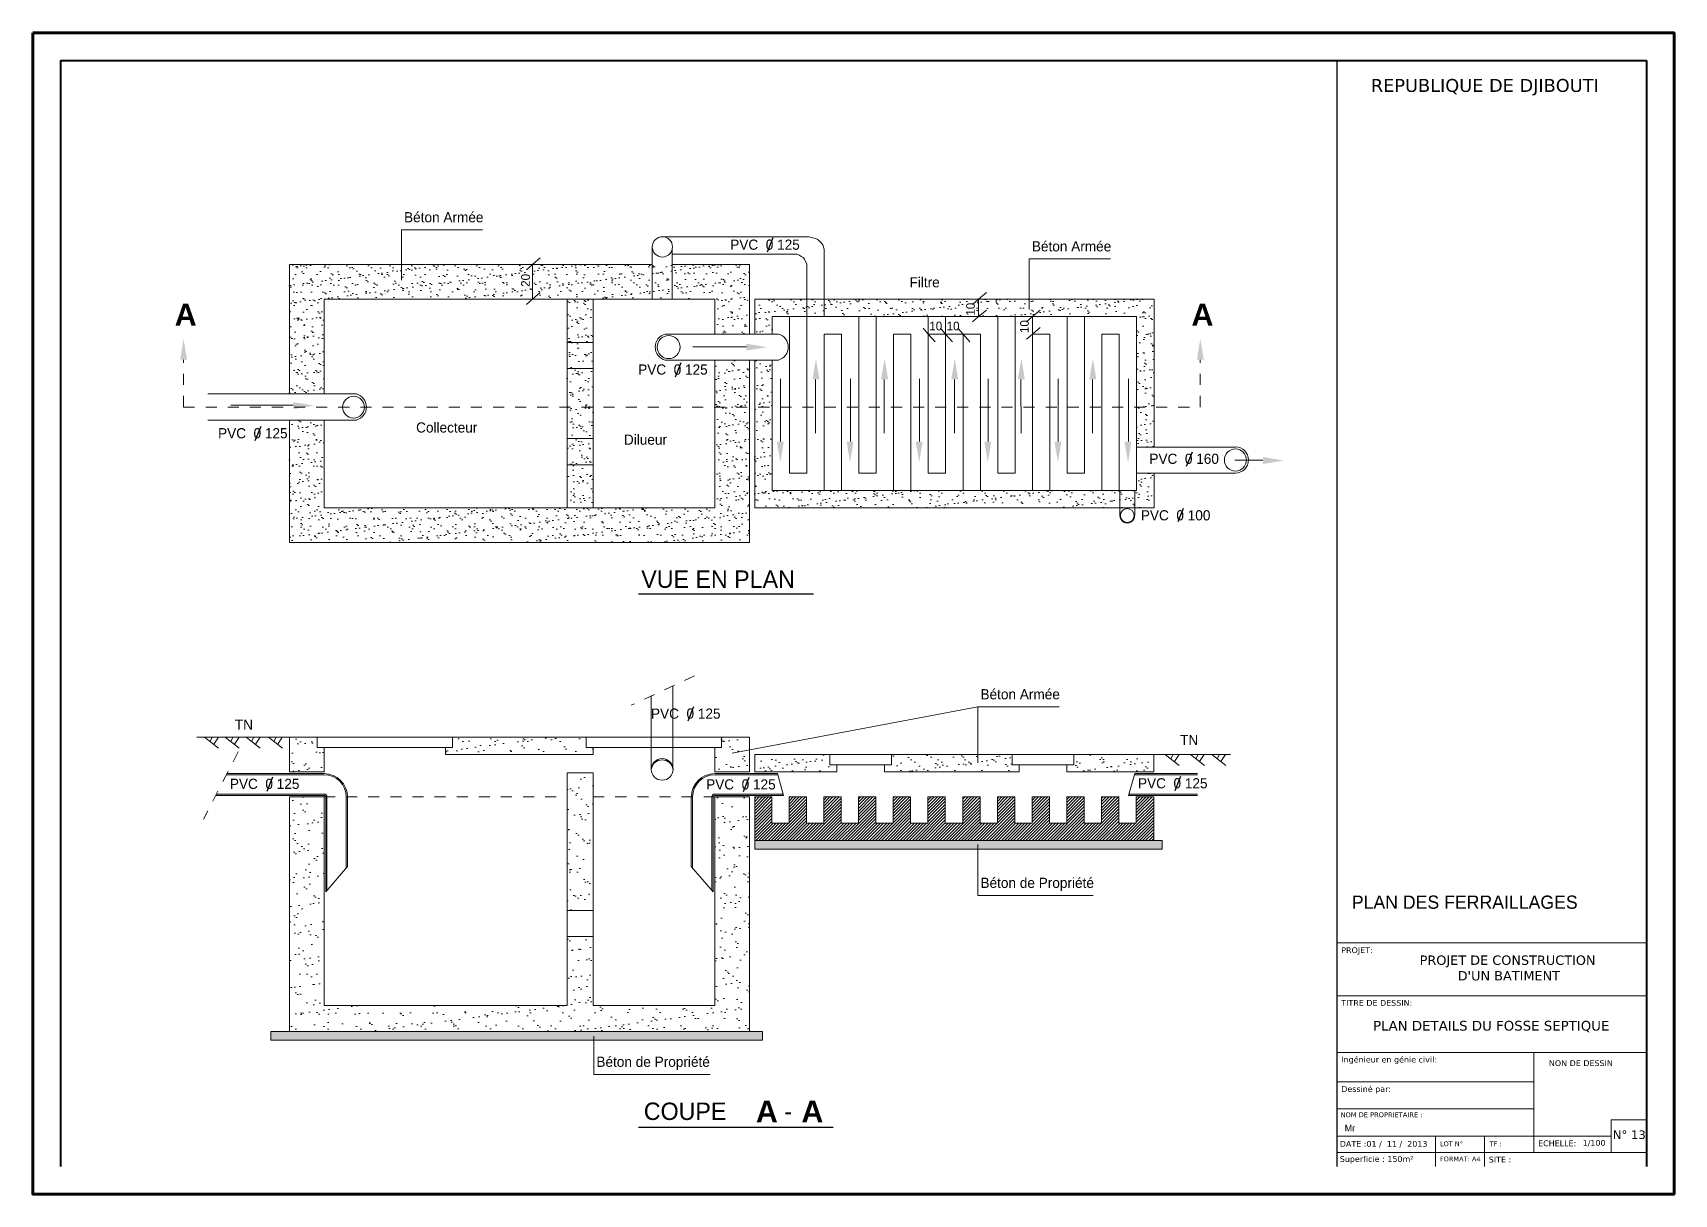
# Model space of a CAD drawing. Extents: x -110 to 3211, y -163 to 893.
# Drawn here: x 122.94 to 137.79, y -43.66 to -33.16 of the extents above; entities that cross this region are included whole.
import ezdxf

# ---------------------------------------------------------------- set-up
doc = ezdxf.new("R2010")
doc.units = 0
doc.header["$LTSCALE"] = 0.8
doc.header["$MEASUREMENT"] = 0
doc.linetypes.add('CACHE2', pattern=[4.7625, 3.175, -1.5875])
doc.linetypes.add('HIDDEN', pattern=[0.375, 0.25, -0.125])
doc.layers.get('0').update_dxf_attribs({"color": 5, "linetype": 'CONTINUOUS'})
for name, color, linetype in [('CALQUES1', 7, 'CONTINUOUS'), ('COMBLDG', 7, 'CONTINUOUS'), ('COTATITION', 5, 'CONTINUOUS'), ('p70', 1, 'CONTINUOUS')]:
    doc.layers.add(name, color=color, linetype=linetype)
doc.layers.add('Plomberie', color=253, linetype='CACHE2', lineweight=13)
doc.styles.add('style1', font='FTLTLT.TTF', dxfattribs={"width": 0.8, "height": 30})
pattern_1 = [(37.5, (597.75865, -268.38206), (-0.003958557, 0.12108327), [0, -0.095518113, 0, -0.106829468, 0, -0.102116404]), (7.5, (597.75865, -268.38206), (0.111214297, 0.177346097), [0, -0.051529508, 0, -0.086091983, 0, -0.032991454]), (327.5, (597.68136, -268.38206), (0.195695365, 0.00035562), [0, -0.031420432, 0, -0.113113555, 0, -0.14767603]), (317.5, (597.68136, -268.38206), (0.18890759, 0.05515389), [0, -0.015710216, 0, -0.07415222, 0, -0.084835166])]
pattern_2 = [(50, (578.59881, -272.5369), (0.112683124, -0.009858496), [0.011782662, -0.129609282]), (355, (578.59881, -272.5369), (-0.021798134, 0.118171009), [0.00942613, -0.103687425]), (100.4514, (578.6082, -272.53772), (0.090885073, 0.10831244), [0.010013721, -0.11015094]), (46.1842, (578.59881, -272.50548), (0.167665874, -0.026003395), [0.017673993, -0.19441392]), (96.6356, (578.61279, -272.50765), (0.14683753, 0.15303602), [0.01502058, -0.165226384]), (351.1842, (578.59881, -272.50548), (0.14683741, 0.153036136), [0.014139194, -0.15553114]), (21, (578.61452, -272.51334), (0.093775387, -0.063252297), [0.011782662, -0.129609282]), (326, (578.61452, -272.51334), (0.038225364, 0.113922638), [0.00942613, -0.103687425]), (71.4514, (578.62234, -272.51861), (0.13200079, 0.050670238), [0.010013721, -0.11015094]), (37.5, (578.598814, -272.536903), (0.0019103395, 0.0522983433), [0, -0.102430608, 0, -0.105258447, 0, -0.104080181]), (7.5, (578.598814, -272.5369), (0.0413287924, 0.0619629317), [0, -0.060013025, 0, -0.100074076, 0, -0.039668295]), (327.5, (578.56378, -272.536903), (0.0838646575, -0.003543419), [0, -0.03927554, 0, -0.1225396845, 0, -0.162600735]), (317.5, (578.54807, -272.5369), (0.091619807, 0.015726709), [0, -0.051058202, 0, -0.081378919, 0, -0.115470087])]
pattern_3 = [(37.5, (578.59881, -272.5369), (-0.005937836, 0.181624905), [0, -0.14327717, 0, -0.160244203, 0, -0.153174606]), (7.5, (578.59881, -272.5369), (0.16682145, 0.26601914), [0, -0.077294263, 0, -0.129137975, 0, -0.04948718]), (327.5, (578.48287, -272.5369), (0.293543047, 0.00053343), [0, -0.04713065, 0, -0.169670332, 0, -0.221514045]), (317.5, (578.48287, -272.5369), (0.28336139, 0.08273084), [0, -0.023565324, 0, -0.11122833, 0, -0.12725275])]

msp = doc.modelspace()

# ---------------------------------------------------------------- texts
at = {"layer": 'COMBLDG', "color": 7, "lineweight": 9, "attachment_point": 1}
for s, insert, char_height, width in [('\\pi0.81068;{\\fVerdana|b0|i0|c0|p34;REPUBLIQUE DE DJIBOUTI}', (134.238, -33.575, -0.311), 0.1169, 3.76087), ('\\pi0.7076;PLAN DES FERRAILLAGES', (134.169, -40.958), 0.11955, 3.8461), ('{\\fVerdana|b0|i0|c0|p34;\\C55;PROJET:}', (134.781, -41.426, -0.074), 0.05245, 5.87522), ("\\pi0.7852;{\\fVerdana|b0|i0|c0|p34;PROJET DE CONSTRUCTION \\P\\pi1.1295;D'UN BATIMENT }", (134.705, -41.5, 0.301), 0.08466, 3.19274), ('{\\fVerdana|b0|i0|c0|p34;\\C55;TITRE DE DESSIN:}', (134.781, -41.902, -0.074), 0.05245, 5.87522), ('{\\fVerdana|b0|i0|c0|p34;PLAN DETAILS DU FOSSE SEPTIQUE}', (135.069, -42.091, -0.049), 0.08787, 2.82671), ('{\\fVerdana|b0|i0|c0|p34;\\C55;Ingénieur en génie civil:}', (134.781, -42.415, -0.074), 0.05245, 5.87522), ('{\\fVerdana|b0|i0|c0|p34;NON DE DESSIN}', (136.66, -42.447, -0.239), 0.05245, 5.87522), ('{\\fVerdana|b0|i0|c0|p34;\\C55;Dessiné par:}', (134.781, -42.681, -0.161), 0.05245, 5.87522), ('{\\fVerdana|b0|i0|c0|p34;\\C55;NOM DE PROPRIETAIRE :}', (134.775, -42.918, -0.047), 0.04386, 4.91309), ('{\\fArial|b0|i0|c0|p34; \\fColonna MT|b0|i0|c0|p82; \\H1.143x;Mr }', (134.773, -43.031, -0.088), 0.05245, 5.87522), ('{\\fVerdana|b0|i0|c0|p34;DATE :01 /  11 /  2013}', (134.768, -43.177, -0.161), 0.05245, 5.87522), ('{\\fVerdana|b0|i0|c0|p34;LOT N° }', (135.674, -43.181, -0.114), 0.04326, 4.84569), ('{\\fVerdana|b0|i0|c0|p34;TF : }', (136.123, -43.181, -0.133), 0.04326, 4.84569), ('{\\fVerdana|b0|i0|c0|p34;ECHELLE:}', (136.562, -43.172, -0.334), 0.05245, 5.87522), ('{\\fVerdana|b0|i0|c0|p34;1/100}', (136.965, -43.168, -0.282), 0.05245, 5.87522), ('{\\fVerdana|b0|i0|c0|p34;N° 13}', (137.238, -43.082, -0.054), 0.07668, 8.58995), ('{\\fVerdana|b0|i0|c0|p34;Superficie : 150m²}', (134.768, -43.314, -0.16), 0.05245, 5.87522), ('{\\fVerdana|b0|i0|c0|p34;FORMAT: A4}', (135.674, -43.318, -0.132), 0.04326, 4.84569), ('{\\fVerdana|b0|i0|c0|p34;SITE : }', (136.115, -43.319, -0.161), 0.05245, 5.87522)]:
    msp.add_mtext(s, dxfattribs=dict(at, insert=insert, char_height=char_height, width=width))
at = {"layer": 'p70', "color": 7, "lineweight": 20, "ltscale": 0.01, "style": 'style1'}
for s, height, p in [('Béton Armée', 0.09204, (126.302, -34.871)), ('PVC  0 125', 0.092, (129.253, -35.119)), ('Béton Armée', 0.09204, (131.982, -35.134)), ('Filtre', 0.092, (130.875, -35.459)), ('PVC  0 125', 0.092, (128.42, -36.248)), ('Collecteur', 0.092, (126.411, -36.772)), ('PVC  0 125', 0.092, (124.619, -36.824)), ('Dilueur', 0.092, (128.291, -36.882)), ('PVC  0 160', 0.092, (133.045, -37.055)), ('PVC  0 100', 0.092, (132.968, -37.566)), ('VUE EN PLAN ', 0.1571, (128.448, -38.176)), ('Béton Armée', 0.09204, (131.517, -39.184)), ('PVC  0 125', 0.092, (128.536, -39.359)), ('TN', 0.092, (124.771, -39.459)), ('TN', 0.092, (133.323, -39.598)), ('PVC  0 125', 0.092, (124.726, -39.994)), ('PVC  0 125', 0.092, (129.035, -39.999)), ('PVC  0 125', 0.092, (132.942, -39.989)), ('Béton de Propriété', 0.09204, (131.517, -40.889)), ('Béton de Propriété', 0.09204, (128.042, -42.507)), ('COUPE         -', 0.1571, (128.471, -42.987))]:
    msp.add_text(s, height=height, dxfattribs=at).set_placement(p)
at = {"layer": 'p70', "lineweight": 20, "ltscale": 0.01, "char_height": 0.0786, "attachment_point": 5, "rotation": 90}
for s, insert in [('20', (127.401, -35.396)), ('10', (131.427, -35.657)), ('10', (131.915, -35.814))]:
    msp.add_mtext(s, dxfattribs=dict(at, insert=insert))
at = {"layer": 'p70', "lineweight": 20, "ltscale": 0.01, "char_height": 0.0786, "attachment_point": 5}
for insert in [(131.112, -35.809), (131.269, -35.809)]:
    msp.add_mtext('10', dxfattribs=dict(at, insert=insert))
at = {"layer": 'Plomberie', "linetype": 'Continuous', "char_height": 0.19666, "width": 26.44349, "attachment_point": 1}
for insert in [(124.227, -35.608), (133.426, -35.608), (129.485, -42.812), (129.897, -42.812)]:
    msp.add_mtext('{\\fArial|b1|i0|c0|p34;A}', dxfattribs=dict(at, insert=insert))

# ---------------------------------------------------------------- hatches: boundary and pattern name
at = {"layer": 'p70', "lineweight": 20, "ltscale": 0.01}
h = msp.add_hatch(dxfattribs=at)
h.set_pattern_fill('AR-SAND', scale=0.062841, style=0)
h.set_pattern_definition(pattern_1)
h.paths.add_polyline_path([(125.264, -35.253), (129.427, -35.253), (129.427, -35.881), (129.113, -35.881), (129.113, -35.567), (125.578, -35.567), (125.578, -36.423), (125.264, -36.423)])
h = msp.add_hatch(dxfattribs=at)
h.set_pattern_fill('AR-SAND', scale=0.062841, style=0)
h.set_pattern_definition(pattern_1)
h.paths.add_polyline_path([(125.264, -36.659), (125.578, -36.659), (125.578, -37.452), (127.777, -37.452), (127.777, -35.567), (128.013, -35.567), (128.013, -37.452), (129.113, -37.452), (129.113, -36.117), (129.427, -36.117), (129.427, -37.767), (125.264, -37.767)])
h = msp.add_hatch(dxfattribs=at)
h.set_pattern_fill('AR-SAND', scale=0.062841, style=0)
h.set_pattern_definition(pattern_1)
h.paths.add_polyline_path([(129.474, -35.567), (133.084, -35.567), (133.087, -35.567), (133.087, -36.903), (132.93, -36.903), (132.93, -35.724), (129.631, -35.724), (129.631, -35.881), (129.474, -35.881)])
h.paths.add_polyline_path([(133.087, -37.452), (129.474, -37.452), (129.474, -36.117), (129.631, -36.117), (129.631, -37.295), (132.93, -37.295), (132.93, -37.138), (133.087, -37.138)])
h = msp.add_hatch(dxfattribs=at)
h.set_pattern_fill('AR-SAND', scale=0.094261, style=0)
h.set_pattern_definition(pattern_3)
h.paths.add_polyline_path([(125.264, -39.525), (125.264, -39.84), (125.578, -39.84), (125.578, -39.62), (125.515, -39.62), (125.515, -39.525)])
h = msp.add_hatch(dxfattribs=at)
h.set_pattern_fill('AR-SAND', scale=0.094261, style=0)
h.set_pattern_definition(pattern_3)
h.paths.add_polyline_path([(126.74, -39.525), (126.74, -39.62), (126.677, -39.62), (126.677, -39.683), (128.013, -39.683), (128.013, -39.62), (127.95, -39.62), (127.95, -39.525)])
h.paths.add_polyline_path([(129.113, -39.62), (129.113, -39.84), (129.427, -39.84), (129.427, -39.525), (129.175, -39.525), (129.175, -39.62)])
h = msp.add_hatch(dxfattribs=at)
h.set_pattern_fill('AR-SAND', scale=0.078551, style=0)
h.set_pattern_definition([(37.5, (578.59881, -272.5369), (-0.004948196, 0.151354088), [0, -0.11939764, 0, -0.133536836, 0, -0.127645505]), (7.5, (578.59881, -272.5369), (0.13901787, 0.22168262), [0, -0.064411885, 0, -0.10761498, 0, -0.041239317]), (327.5, (578.5022, -272.5369), (0.244619206, 0.000444525), [0, -0.03927554, 0, -0.141391944, 0, -0.184595037]), (317.5, (578.5022, -272.5369), (0.23613449, 0.06894236), [0, -0.01963777, 0, -0.092690274, 0, -0.106043958])])
h.paths.add_polyline_path([(130.711, -39.683), (130.711, -39.777), (130.649, -39.777), (130.649, -39.84), (131.868, -39.84), (131.868, -39.777), (131.805, -39.777), (131.805, -39.683)])
edge = h.paths.add_edge_path()
edge.add_line((132.362, -39.683), (132.362, -39.777))
edge.add_line((132.362, -39.777), (132.299, -39.777))
edge.add_line((132.299, -39.777), (132.299, -39.84))
edge.add_line((132.299, -39.84), (133.084, -39.84))
edge.add_line((133.084, -39.84), (133.084, -39.683))
edge.add_line((133.084, -39.683), (132.362, -39.683))
edge.add_line((132.362, -39.683), (132.362, -39.777))
edge = h.paths.add_edge_path()
edge.add_line((129.474, -39.84), (129.474, -39.683))
edge.add_line((129.474, -39.683), (130.154, -39.683))
edge.add_line((130.154, -39.683), (130.154, -39.777))
edge.add_line((130.154, -39.777), (130.217, -39.777))
edge.add_line((130.217, -39.777), (130.217, -39.84))
edge.add_line((130.217, -39.84), (129.474, -39.84))
edge.add_line((129.474, -39.84), (129.474, -39.683))
h = msp.add_hatch(dxfattribs=at)
h.set_pattern_fill('AR-SAND', scale=0.094261, style=0)
h.set_pattern_definition(pattern_3)
h.paths.add_polyline_path([(127.777, -39.848), (128.013, -39.848), (128.013, -41.092), (127.777, -41.092)])
h = msp.add_hatch(dxfattribs=at)
h.set_pattern_fill('AR-SAND', scale=0.094261, style=0)
h.set_pattern_definition(pattern_3)
h.paths.add_polyline_path([(125.264, -40.067), (125.578, -40.067), (125.578, -41.952), (127.777, -41.952), (127.777, -41.327), (128.013, -41.327), (128.013, -41.952), (129.113, -41.952), (129.113, -40.067), (129.427, -40.067), (129.427, -42.188), (125.264, -42.188)])
h = msp.add_hatch(dxfattribs=at)
h.set_pattern_fill('ANSI31', scale=0.157102, style=0)
h.set_pattern_definition([(45, (578.598814, -272.536903), (-0.0138860003, 0.0138860003), [])])
h.paths.add_polyline_path([(129.785, -40.067), (129.785, -40.303), (129.628, -40.303), (129.628, -40.067), (129.474, -40.067), (129.474, -40.46), (133.084, -40.46), (133.084, -40.067), (132.927, -40.067), (132.927, -40.303), (132.77, -40.303), (132.77, -40.067), (132.613, -40.067), (132.613, -40.303), (132.456, -40.303), (132.456, -40.067), (132.298, -40.067), (132.298, -40.303), (132.141, -40.303), (132.141, -40.067), (131.984, -40.067), (131.984, -40.303), (131.827, -40.303), (131.827, -40.067), (131.67, -40.067), (131.67, -40.303), (131.513, -40.303), (131.513, -40.067), (131.356, -40.067), (131.356, -40.303), (131.199, -40.303), (131.199, -40.067), (131.042, -40.067), (131.042, -40.303), (130.885, -40.303), (130.885, -40.067), (130.727, -40.067), (130.727, -40.303), (130.57, -40.303), (130.57, -40.067), (130.413, -40.067), (130.413, -40.303), (130.256, -40.303), (130.256, -40.067), (130.099, -40.067), (130.099, -40.303), (129.942, -40.303), (129.942, -40.067)])
h = msp.add_hatch(dxfattribs=at)
h.set_pattern_fill('AR-CONC', scale=0.01571, style=0)
h.set_pattern_definition(pattern_2)
h.paths.add_polyline_path([(129.474, -40.46), (133.162, -40.46), (133.162, -40.538), (129.474, -40.538)])
h = msp.add_hatch(dxfattribs=at)
h.set_pattern_fill('AR-CONC', scale=0.01571, style=0)
h.set_pattern_definition(pattern_2)
h.paths.add_polyline_path([(125.097, -42.188), (129.544, -42.188), (129.544, -42.266), (125.097, -42.266)])

# ---------------------------------------------------------------- linework, layer by layer
at = {"color": 5, "lineweight": 40}
for p, q in [((123.193, -33.408), (137.543, -33.408)), ((123.193, -33.408), (123.193, -43.408)), ((137.543, -33.408), (137.543, -43.408))]:
    msp.add_line(p, q, dxfattribs=at)
at = {"color": 5, "lineweight": 100}
msp.add_lwpolyline([(122.943, -33.158), (137.793, -33.158), (137.793, -43.658), (122.943, -43.658)], close=True, dxfattribs=at)
at = {"layer": 'CALQUES1', "color": 7, "lineweight": -2, "ltscale": 0.8}
for p, q in [((128.424, -38.231), (130.005, -38.231)), ((128.424, -43.051), (130.183, -43.051))]:
    msp.add_line(p, q, dxfattribs=at)
at = {"layer": 'COMBLDG', "color": 7, "lineweight": 30}
msp.add_line((134.744, -43.408), (134.744, -33.408), dxfattribs=at)
at = {"layer": 'COMBLDG', "color": 7, "lineweight": 9}
for p, q in [((134.744, -41.387, 0.088), (137.543, -41.387, -0.282)), ((134.744, -41.864, 0.088), (137.543, -41.864, -0.282)), ((134.744, -42.377, 0.088), (137.543, -42.377, -0.282)), ((136.522, -42.377, -0.147), (136.522, -43.281, -0.266)), ((134.744, -42.642, 0), (136.522, -42.642, -0.235)), ((134.744, -42.886, 0.088), (136.522, -42.886, -0.147)), ((137.224, -42.986, -0.533), (137.543, -42.986, -0.565)), ((137.224, -42.986, 0), (137.224, -43.281, 0)), ((134.744, -43.133), (137.224, -43.133, -0.25)), ((135.633, -43.133, 0.019), (135.633, -43.408, -0.017)), ((136.077, -43.408, 0), (136.077, -43.133, 0)), ((134.744, -43.281, 0), (137.543, -43.281))]:
    msp.add_line(p, q, dxfattribs=at)
at = {"layer": 'COTATITION', "color": 3, "lineweight": 13, "ltscale": 0.01}
for points in [[(124.339, -36.114), (124.276, -36.114), (124.307, -35.926)], [(133.537, -36.114), (133.474, -36.114), (133.506, -35.926)]]:
    msp.add_solid(points, dxfattribs=at)
at = {"layer": 'COTATITION', "color": 7, "lineweight": 13, "ltscale": 0.01}
for points in [[(129.399, -36.031), (129.399, -35.968), (129.588, -36)], [(130.06, -36.291), (129.997, -36.291), (130.028, -36.103)], [(130.681, -36.291), (130.618, -36.291), (130.65, -36.103)], [(131.316, -36.291), (131.253, -36.291), (131.284, -36.103)], [(131.918, -36.291), (131.855, -36.291), (131.887, -36.103)], [(132.565, -36.291), (132.502, -36.291), (132.534, -36.103)], [(125.3, -36.56), (125.3, -36.497), (125.488, -36.528)], [(129.675, -36.853), (129.738, -36.853), (129.706, -37.042)], [(130.306, -36.853), (130.368, -36.853), (130.337, -37.042)], [(130.931, -36.853), (130.994, -36.853), (130.963, -37.042)], [(131.552, -36.853), (131.615, -36.853), (131.583, -37.042)], [(132.186, -36.853), (132.249, -36.853), (132.218, -37.042)], [(132.82, -36.853), (132.883, -36.853), (132.852, -37.042)], [(134.073, -37.056), (134.073, -36.993), (134.261, -37.025)]]:
    msp.add_solid(points, dxfattribs=at)
at = {"layer": 'p70', "color": 7, "lineweight": 20, "ltscale": 0.01}
for p, q in [((126.279, -35.395), (126.279, -34.939)), ((126.279, -34.939), (127.013, -34.939)), ((128.637, -35.002), (129.963, -35.002)), ((130.023, -35.016), (129.963, -35.002)), ((130.038, -35.023), (130.023, -35.016)), ((130.053, -35.034), (130.038, -35.023)), ((130.066, -35.047), (130.053, -35.034)), ((128.547, -35.091), (128.547, -35.567)), ((128.728, -35.115), (128.728, -35.567)), ((128.728, -35.159), (129.854, -35.159)), ((129.88, -35.168), (129.854, -35.159)), ((129.894, -35.18), (129.88, -35.168)), ((129.913, -35.19), (129.894, -35.18)), ((129.926, -35.203), (129.913, -35.19)), ((130.08, -35.06), (130.066, -35.047)), ((130.092, -35.076), (130.08, -35.06)), ((130.102, -35.114), (130.092, -35.076)), ((130.102, -35.114), (130.102, -35.724)), ((125.264, -35.253), (128.547, -35.253)), ((125.264, -35.253), (125.264, -36.423)), ((128.728, -35.253), (129.427, -35.253)), ((129.427, -35.253), (129.427, -35.881)), ((129.945, -35.248), (129.926, -35.203)), ((129.945, -35.247), (129.945, -37.138)), ((131.958, -35.658), (131.958, -35.202)), ((131.958, -35.202), (132.693, -35.202)), ((125.578, -35.567), (129.113, -35.567)), ((125.578, -35.567), (125.578, -36.423)), ((127.777, -35.567), (127.777, -37.452)), ((128.013, -35.567), (128.013, -37.452)), ((129.113, -35.567), (129.113, -35.881)), ((129.474, -35.567), (129.474, -35.881)), ((129.474, -35.567), (133.084, -35.567)), ((133.087, -35.567), (133.087, -36.903)), ((129.631, -35.724), (129.631, -35.881)), ((129.631, -35.724), (132.93, -35.724)), ((129.788, -35.724), (129.788, -37.138)), ((130.416, -35.724), (130.416, -37.138)), ((130.574, -35.724), (130.574, -37.138)), ((131.045, -35.724), (131.045, -37.138)), ((131.202, -35.724), (131.202, -37.06)), ((131.202, -35.724), (131.202, -37.138)), ((131.673, -35.724), (131.673, -37.138)), ((131.83, -35.724), (131.83, -37.138)), ((132.302, -35.724), (132.302, -37.138)), ((132.459, -35.724), (132.459, -37.138)), ((132.93, -35.724), (132.93, -37.295)), ((132.93, -35.724), (132.93, -36.903)), ((128.664, -35.881), (129.689, -35.881)), ((130.102, -35.881), (130.102, -37.295)), ((130.102, -35.881), (130.259, -35.881)), ((130.259, -35.881), (130.259, -37.295)), ((130.731, -35.881), (130.731, -37.295)), ((130.731, -35.881), (130.888, -35.881)), ((130.888, -35.881), (130.888, -37.295)), ((131.359, -35.881), (131.359, -37.295)), ((131.359, -35.881), (131.516, -35.881)), ((131.516, -35.881), (131.516, -37.295)), ((131.987, -35.881), (131.987, -37.295)), ((131.987, -35.881), (132.145, -35.881)), ((132.145, -35.881), (132.145, -37.295)), ((132.616, -35.881), (132.616, -37.295)), ((132.616, -35.881), (132.773, -35.881)), ((132.773, -35.881), (132.773, -37.295)), ((127.777, -35.957), (128.013, -35.957)), ((127.777, -36.192), (128.013, -36.192)), ((128.664, -36.117), (129.689, -36.117)), ((129.113, -36.117), (129.113, -37.452)), ((129.427, -36.117), (129.427, -37.767)), ((129.474, -36.117), (129.474, -37.452)), ((129.631, -36.117), (129.631, -37.295)), ((124.527, -36.423), (125.871, -36.423)), ((124.527, -36.659), (125.871, -36.659)), ((125.264, -36.659), (125.264, -37.767)), ((125.578, -36.659), (125.578, -37.452)), ((127.777, -36.827), (128.013, -36.827)), ((132.93, -36.903), (133.824, -36.903)), ((127.777, -37.063), (128.013, -37.063)), ((129.788, -37.138), (129.945, -37.138)), ((130.416, -37.138), (130.574, -37.138)), ((131.045, -37.138), (131.202, -37.138)), ((131.673, -37.138), (131.83, -37.138)), ((132.302, -37.138), (132.459, -37.138)), ((132.93, -37.138), (133.824, -37.138)), ((133.087, -37.138), (133.087, -37.452)), ((129.631, -37.295), (132.93, -37.295)), ((129.631, -37.295), (132.93, -37.295)), ((132.778, -37.295), (132.778, -37.522)), ((132.912, -37.295), (132.912, -37.522)), ((125.578, -37.452), (129.113, -37.452)), ((129.474, -37.452), (133.087, -37.452)), ((125.264, -37.767), (129.427, -37.767)), ((128.539, -39.683), (128.539, -39.153)), ((128.735, -39.683), (128.735, -39.061)), ((129.27, -39.67), (131.493, -39.252)), ((131.493, -39.757), (131.493, -39.252)), ((131.493, -39.252), (132.228, -39.252)), ((125.264, -39.525), (124.428, -39.525)), ((124.497, -39.525), (124.624, -39.624)), ((124.567, -39.525), (124.547, -39.564)), ((124.623, -39.525), (124.581, -39.59)), ((124.684, -39.525), (124.811, -39.624)), ((124.754, -39.525), (124.734, -39.564)), ((124.81, -39.525), (124.768, -39.59)), ((124.873, -39.525), (125.001, -39.624)), ((124.944, -39.525), (124.923, -39.564)), ((124.999, -39.525), (124.958, -39.59)), ((125.074, -39.525), (125.202, -39.624)), ((125.145, -39.525), (125.124, -39.564)), ((125.2, -39.525), (125.159, -39.59)), ((125.264, -39.525), (125.264, -39.84)), ((125.264, -39.525), (129.427, -39.525)), ((125.515, -39.62), (125.515, -39.525)), ((125.515, -39.62), (126.74, -39.62)), ((125.578, -39.62), (125.578, -39.84)), ((126.677, -39.683), (126.677, -39.62)), ((126.74, -39.62), (126.74, -39.525)), ((127.345, -39.525), (128.229, -39.525)), ((127.95, -39.62), (127.95, -39.525)), ((127.95, -39.62), (129.175, -39.62)), ((128.013, -39.683), (128.013, -39.62)), ((129.113, -39.84), (129.113, -39.62)), ((129.175, -39.62), (129.175, -39.525)), ((129.427, -39.525), (129.427, -39.84)), ((126.677, -39.683), (128.013, -39.683)), ((128.539, -39.817), (128.539, -39.683)), ((128.735, -39.817), (128.735, -39.683)), ((129.474, -39.84), (129.474, -39.683)), ((129.474, -39.683), (133.084, -39.683)), ((129.474, -39.84), (129.474, -39.777)), ((130.142, -39.683), (131.025, -39.683)), ((130.154, -39.777), (130.154, -39.683)), ((130.217, -39.777), (130.154, -39.777)), ((130.217, -39.84), (130.217, -39.777)), ((130.711, -39.777), (130.217, -39.777)), ((130.649, -39.84), (130.649, -39.777)), ((130.711, -39.777), (130.711, -39.683)), ((131.805, -39.777), (131.805, -39.683)), ((131.868, -39.777), (131.805, -39.777)), ((131.868, -39.84), (131.868, -39.777)), ((132.362, -39.777), (131.868, -39.777)), ((132.299, -39.84), (132.299, -39.777)), ((132.362, -39.777), (132.362, -39.683)), ((133.084, -39.84), (133.084, -39.683)), ((133.084, -39.683), (133.779, -39.683)), ((133.188, -39.683), (133.316, -39.781)), ((133.259, -39.683), (133.238, -39.721)), ((133.314, -39.683), (133.272, -39.747)), ((133.416, -39.683), (133.543, -39.781)), ((133.486, -39.683), (133.466, -39.721)), ((133.542, -39.683), (133.5, -39.747)), ((133.609, -39.683), (133.737, -39.781)), ((133.68, -39.683), (133.659, -39.721)), ((133.735, -39.683), (133.693, -39.747)), ((124.695, -39.866), (125.578, -39.866)), ((124.7, -39.855), (125.578, -39.855)), ((125.264, -39.84), (125.578, -39.84)), ((127.777, -39.848), (127.777, -41.952)), ((127.777, -39.848), (128.013, -39.848)), ((128.013, -39.848), (128.013, -41.952)), ((129.113, -39.84), (129.427, -39.84)), ((129.681, -39.855), (129.113, -39.855)), ((129.684, -39.866), (129.113, -39.866)), ((129.474, -39.84), (130.217, -39.84)), ((129.681, -39.855), (129.735, -40.052)), ((130.649, -39.84), (131.868, -39.84)), ((132.299, -39.84), (133.084, -39.84)), ((132.912, -39.855), (132.857, -40.052)), ((132.908, -39.866), (133.48, -39.866)), ((132.912, -39.855), (133.48, -39.855)), ((124.599, -40.052), (125.578, -40.052)), ((124.604, -40.041), (125.578, -40.041)), ((125.264, -40.067), (125.264, -40.923)), ((125.264, -40.067), (125.578, -40.067)), ((125.578, -40.067), (125.578, -40.923)), ((125.593, -40.067), (125.593, -40.923)), ((125.604, -40.067), (125.604, -40.91)), ((125.779, -40.067), (125.779, -40.708)), ((125.79, -40.067), (125.79, -40.695)), ((128.9, -40.067), (128.9, -40.695)), ((128.911, -40.067), (128.911, -40.708)), ((129.086, -40.067), (129.086, -40.91)), ((129.097, -40.067), (129.097, -40.923)), ((129.732, -40.041), (129.113, -40.041)), ((129.735, -40.052), (129.113, -40.052)), ((129.113, -40.067), (129.113, -41.952)), ((129.113, -40.067), (129.427, -40.067)), ((129.427, -40.067), (129.427, -40.381)), ((129.427, -40.067), (129.427, -42.188)), ((129.474, -40.067), (129.474, -40.538)), ((129.474, -40.067), (129.628, -40.067)), ((129.628, -40.067), (129.628, -40.303)), ((129.785, -40.067), (129.785, -40.303)), ((129.785, -40.067), (129.942, -40.067)), ((129.942, -40.067), (129.942, -40.303)), ((130.099, -40.067), (130.099, -40.303)), ((130.099, -40.067), (130.256, -40.067)), ((130.256, -40.067), (130.256, -40.303)), ((130.413, -40.067), (130.413, -40.303)), ((130.413, -40.067), (130.57, -40.067)), ((130.57, -40.067), (130.57, -40.303)), ((130.727, -40.067), (130.727, -40.303)), ((130.727, -40.067), (130.885, -40.067)), ((130.885, -40.067), (130.885, -40.303)), ((131.042, -40.067), (131.042, -40.303)), ((131.042, -40.067), (131.199, -40.067)), ((131.199, -40.067), (131.199, -40.303)), ((131.356, -40.067), (131.356, -40.303)), ((131.356, -40.067), (131.513, -40.067)), ((131.513, -40.067), (131.513, -40.303)), ((131.67, -40.067), (131.67, -40.303)), ((131.67, -40.067), (131.827, -40.067)), ((131.827, -40.067), (131.827, -40.303)), ((131.984, -40.067), (131.984, -40.303)), ((131.984, -40.067), (132.141, -40.067)), ((132.141, -40.067), (132.141, -40.303)), ((132.298, -40.067), (132.298, -40.303)), ((132.298, -40.067), (132.456, -40.067)), ((132.456, -40.067), (132.456, -40.303)), ((132.613, -40.067), (132.613, -40.303)), ((132.613, -40.067), (132.77, -40.067)), ((132.77, -40.067), (132.77, -40.303)), ((132.857, -40.052), (133.48, -40.052)), ((132.86, -40.041), (133.48, -40.041)), ((132.927, -40.067), (132.927, -40.303)), ((132.927, -40.067), (133.084, -40.067)), ((133.084, -40.067), (133.084, -40.46)), ((129.628, -40.303), (129.785, -40.303)), ((129.942, -40.303), (130.099, -40.303)), ((130.256, -40.303), (130.413, -40.303)), ((130.57, -40.303), (130.727, -40.303)), ((130.885, -40.303), (131.042, -40.303)), ((131.199, -40.303), (131.356, -40.303)), ((131.513, -40.303), (131.67, -40.303)), ((131.827, -40.303), (131.984, -40.303)), ((132.141, -40.303), (132.298, -40.303)), ((132.456, -40.303), (132.613, -40.303)), ((132.77, -40.303), (132.927, -40.303)), ((129.474, -40.46), (133.162, -40.46)), ((129.474, -40.538), (133.162, -40.538)), ((131.493, -40.957), (131.493, -40.495)), ((133.162, -40.46), (133.162, -40.538)), ((125.593, -40.923), (125.79, -40.695)), ((128.9, -40.695), (129.097, -40.923)), ((125.264, -40.923), (125.264, -42.188)), ((125.578, -40.849), (125.578, -41.952)), ((131.493, -40.957), (132.538, -40.957)), ((127.777, -41.092), (128.013, -41.092)), ((127.777, -41.327), (128.013, -41.327)), ((125.578, -41.952), (127.777, -41.952)), ((128.013, -41.952), (129.113, -41.952)), ((125.097, -42.188), (129.544, -42.188)), ((125.097, -42.266), (129.544, -42.266)), ((128.019, -42.575), (128.019, -42.229)), ((128.019, -42.575), (129.071, -42.575))]:
    msp.add_line(p, q, dxfattribs=at)
at = {"layer": 'p70', "color": 7, "lineweight": 30, "ltscale": 0.01}
for p, q in [((129.59, -35.138), (129.642, -35.009)), ((128.757, -36.267), (128.809, -36.138)), ((124.956, -36.843), (125.008, -36.714)), ((133.382, -37.075), (133.434, -36.946)), ((133.307, -37.576), (133.353, -37.456)), ((128.873, -39.378), (128.925, -39.249)), ((125.064, -40.013), (125.115, -39.884)), ((129.372, -40.018), (129.424, -39.889)), ((133.279, -40.008), (133.331, -39.879))]:
    msp.add_line(p, q, dxfattribs=at)
at = {"layer": 'p70', "lineweight": 20, "ltscale": 0.01}
for p, q in [((127.533, -35.192), (127.464, -35.253)), ((127.464, -35.253), (127.409, -35.301)), ((127.464, -35.253), (127.464, -35.567)), ((127.464, -35.567), (127.409, -35.615)), ((127.533, -35.506), (127.464, -35.567)), ((131.5, -35.567), (131.445, -35.615)), ((131.57, -35.506), (131.5, -35.567)), ((131.5, -35.567), (131.5, -35.724)), ((131.5, -35.724), (131.445, -35.772)), ((131.57, -35.664), (131.5, -35.724)), ((131.987, -35.724), (131.933, -35.772)), ((132.057, -35.664), (131.987, -35.724)), ((131.987, -35.724), (131.987, -35.881)), ((131.045, -35.881), (130.997, -35.827)), ((131.202, -35.881), (131.045, -35.881)), ((131.106, -35.951), (131.045, -35.881)), ((131.202, -35.881), (131.154, -35.827)), ((131.202, -35.881), (131.154, -35.827)), ((131.359, -35.881), (131.202, -35.881)), ((131.263, -35.951), (131.202, -35.881)), ((131.263, -35.951), (131.202, -35.881)), ((131.359, -35.881), (131.311, -35.827)), ((131.42, -35.951), (131.359, -35.881)), ((131.987, -35.881), (131.933, -35.929)), ((132.057, -35.821), (131.987, -35.881))]:
    msp.add_line(p, q, dxfattribs=at)
at = {"layer": 'p70', "color": 7, "lineweight": 13, "ltscale": 0.01}
for p, q in [((128.914, -35.996), (129.399, -35.996)), ((129.709, -36.287), (129.709, -36.853)), ((130.025, -36.776), (130.025, -36.291)), ((130.34, -36.287), (130.34, -36.853)), ((130.647, -36.776), (130.646, -36.291)), ((130.966, -36.287), (130.966, -36.853)), ((131.281, -36.776), (131.281, -36.291)), ((131.586, -36.287), (131.586, -36.853)), ((131.884, -36.776), (131.883, -36.291)), ((132.221, -36.287), (132.221, -36.853)), ((132.531, -36.776), (132.53, -36.291)), ((132.855, -36.287), (132.855, -36.853)), ((124.734, -36.525), (125.299, -36.525)), ((133.819, -37.021), (134.073, -37.021))]:
    msp.add_line(p, q, dxfattribs=at)
at = {"layer": 'p70', "color": 3, "linetype": 'HIDDEN', "lineweight": 20, "ltscale": 0.3}
for p, q in [((124.307, -36.541), (124.307, -36.114)), ((133.506, -36.541), (133.506, -36.114)), ((124.307, -36.541), (133.506, -36.541))]:
    msp.add_line(p, q, dxfattribs=at)
at = {"layer": 'p70', "color": 7, "linetype": 'HIDDEN', "lineweight": 20, "ltscale": 0.3}
for p, q in [((128.93, -38.971), (128.356, -39.238)), ((124.801, -39.66), (124.487, -40.268))]:
    msp.add_line(p, q, dxfattribs=at)
at = {"layer": 'p70', "color": 7, "linetype": 'HIDDEN', "lineweight": 20, "ltscale": 0.2}
for p, q in [((125.578, -40.067), (127.777, -40.067)), ((128.013, -40.067), (129.113, -40.067))]:
    msp.add_line(p, q, dxfattribs=at)
at = {"layer": 'p70', "color": 0, "linetype": 'HIDDEN', "lineweight": 20, "ltscale": 0.01}
for p, q in [((125.097, -42.188), (125.097, -42.266)), ((129.544, -42.188), (129.544, -42.266))]:
    msp.add_line(p, q, dxfattribs=at)
at = {"layer": 'p70', "color": 7, "lineweight": 20, "ltscale": 0.01}
for points in [[(133.087, -37.452), (129.474, -37.452), (129.474, -36.117), (129.631, -36.117), (129.631, -37.295), (132.93, -37.295), (132.93, -37.138), (133.087, -37.138), (133.087, -37.452)], [(129.474, -39.84), (129.474, -39.683), (130.154, -39.683), (130.154, -39.777), (130.217, -39.777), (130.217, -39.84), (129.474, -39.84), (129.474, -39.683)], [(130.711, -39.683), (130.711, -39.777), (130.649, -39.777), (130.649, -39.84), (131.868, -39.84), (131.868, -39.777), (131.805, -39.777), (131.805, -39.683), (130.711, -39.683)], [(132.362, -39.683), (132.362, -39.777), (132.299, -39.777), (132.299, -39.84), (133.084, -39.84), (133.084, -39.683), (132.362, -39.683), (132.362, -39.777)], [(127.777, -39.848), (128.013, -39.848), (128.013, -41.092), (127.777, -41.092), (127.777, -39.848)]]:
    msp.add_lwpolyline(points, dxfattribs=at)
for centre, radius in [((128.639, -35.093), 0.0916), ((128.696, -35.999), 0.104), ((125.845, -36.542), 0.0989), ((133.824, -37.02), 0.1), ((132.845, -37.522), 0.0622), ((128.637, -39.817), 0.0982)]:
    msp.add_circle(centre, radius, dxfattribs=at)
for centre, radius, start, end in [((128.696, -35.999), 0.122, 105.119, 254.881), ((129.656, -35.999), 0.122, 285.4962, 74.5038), ((125.839, -36.541), 0.122, 285.44, 75.0546), ((133.824, -37.02), 0.118, 270.4009, 89.5991), ((132.845, -37.523), 0.0668, 179.3498, 0.6502), ((128.637, -39.83), 0.0991, 7.5789, 172.4211), ((125.578, -40.067), 0.212, 0, 90), ((125.578, -40.067), 0.201, 0, 90), ((129.113, -40.067), 0.212, 90, 180), ((129.113, -40.067), 0.201, 90, 180), ((125.578, -40.067), 0.0267, 0, 90), ((125.578, -40.067), 0.0157, 0, 90), ((129.113, -40.067), 0.0267, 90, 180), ((129.113, -40.067), 0.0157, 90, 180)]:
    msp.add_arc(centre, radius, start, end, dxfattribs=at)

msp.set_redraw_order([(e.dxf.handle, doc.entitydb.next_handle()) for e in msp.query("TEXT MTEXT ATTDEF DIMENSION ARC_DIMENSION")])  # texts and dimensions are drawn at this point

doc.saveas('drawing.dxf')
